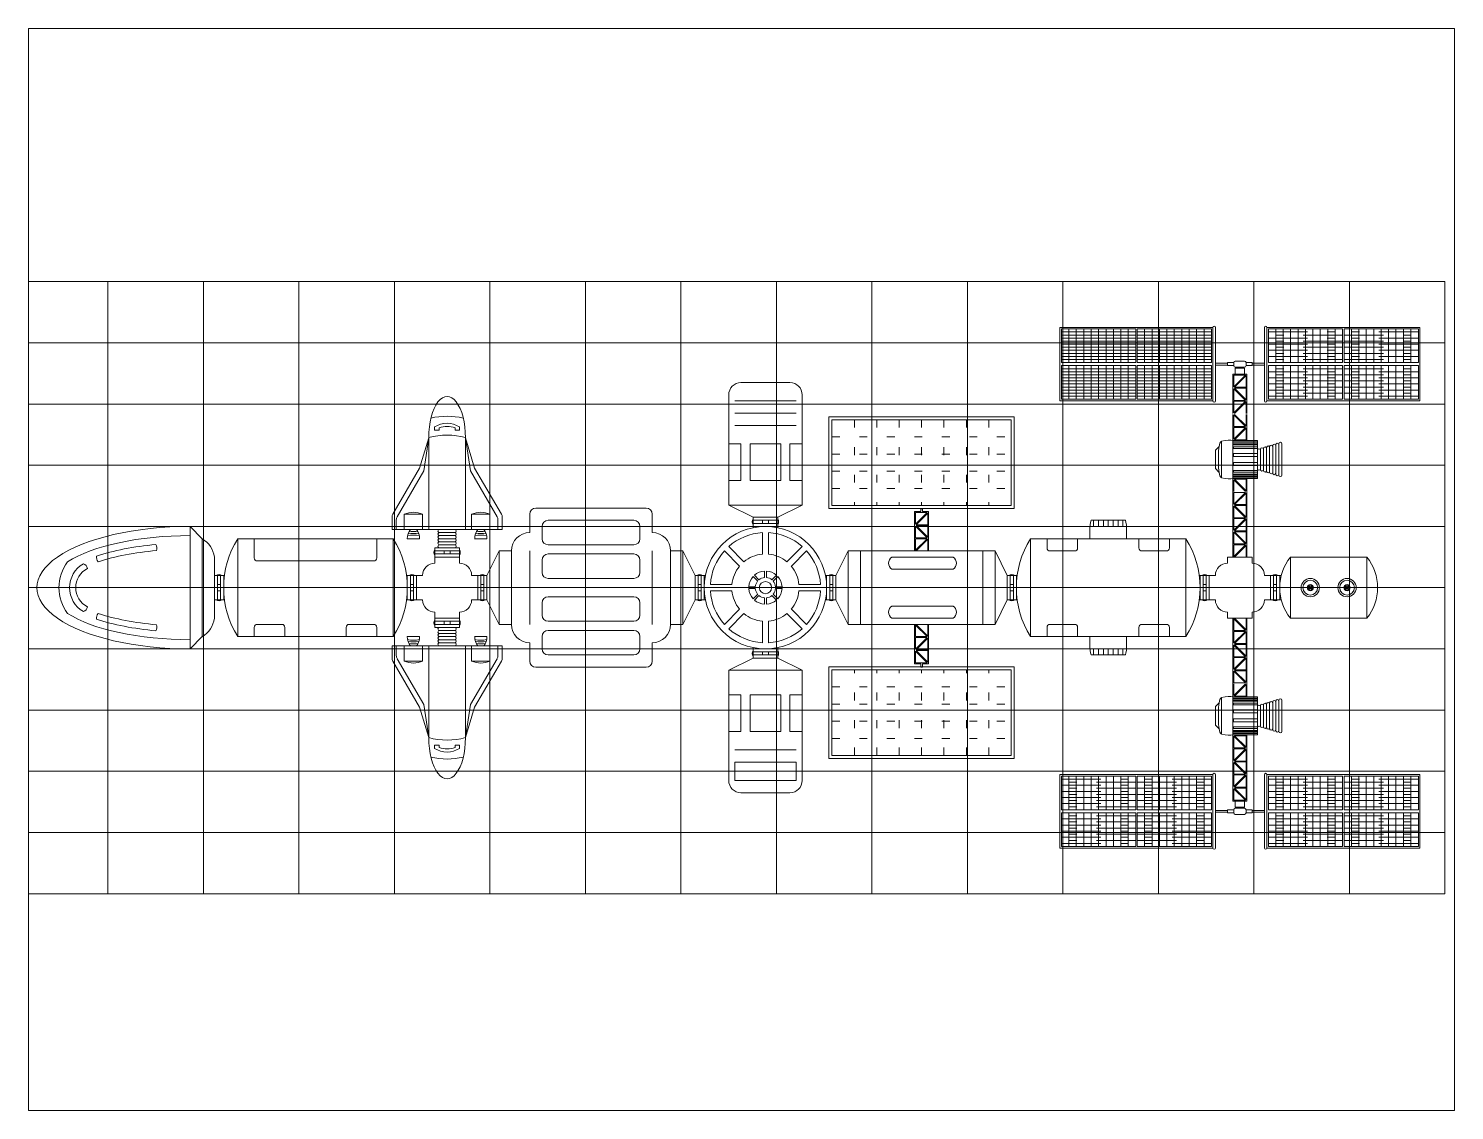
# Paper-space layout 'Layout1' of a CAD drawing. Header units: millimetres. Extents: x 26 to 231, y 20 to 176.
# The model-space entities are those that its viewports show. They can reach past a viewport. Long polylines and large blocks are cut down to what shows.
import ezdxf

# ---------------------------------------------------------------- set-up
doc = ezdxf.new("R2010")
doc.units = ezdxf.units.MM
for name, pattern in [('DASHDOT', [1, 0.5, -0.25, 0, -0.25]), ('DASHED', [0.75, 0.5, -0.25]), ('DOT', [0.25, 0, -0.25])]:
    doc.linetypes.add(name, pattern=pattern)
for name, color, linetype in [('A.Engines', 16, 'Continuous'), ('C.Bridge', 178, 'Continuous'), ('D.Science', 178, 'Continuous'), ('E.Hydroponics', 189, 'Continuous'), ('E2.Hydroponics Outlines', 189, 'Continuous'), ('F.Hub', 7, 'Continuous'), ('G.Crew Quarter', 179, 'Continuous'), ('H.Kitchen', 179, 'Continuous'), ('I.Storage', 250, 'Continuous'), ('J.Engineering', 168, 'Continuous'), ('K.Power', 16, 'Continuous'), ('L.Shuttles', 36, 'Continuous'), ('L1.Shuttle Outlines', 36, 'Continuous'), ('M.Radiators', 173, 'Continuous'), ('N.SolarArrays', 54, 'Continuous'), ('Z.Box', 7, 'Continuous')]:
    doc.layers.add(name, color=color, linetype=linetype)

msp = doc.modelspace()

# ---------------------------------------------------------------- linework, layer by layer
at = {"lineweight": 5}
for p, q in [((1063.6, 596.9), (1063.6, 598.3)), ((1063.6, 598.3), (1086.4, 598.3)), ((1063.6, 576.9), (1063.6, 596.9)), ((1065, 577.9), (1065, 596.9)), ((1065, 577.9), (1084, 596.9)), ((1065, 596.9), (1084, 596.9)), ((1066, 576.9), (1085, 595.9)), ((1085, 595.9), (1085, 576.9)), ((1086.4, 598.3), (1086.4, 596.9)), ((1086.4, 596.9), (1086.4, 576.9)), ((1063.6, 575.5), (1063.6, 576.9)), ((1063.6, 575.5), (1063.6, 555.5)), ((1065, 574.5), (1065, 555.5)), ((1065, 574.5), (1084, 555.5)), ((1066, 576.9), (1085, 576.9)), ((1085, 575.5), (1066, 575.5)), ((1066, 575.5), (1085, 556.5)), ((1085, 556.5), (1085, 575.5)), ((1086.4, 576.9), (1086.4, 575.5)), ((1086.4, 554.1), (1086.4, 575.5)), ((1086.4, 554.1), (1086.4, 575.5)), ((1063.6, 555.5), (1063.6, 554.1)), ((1063.6, 555.5), (1063.6, 554.1)), ((1063.6, 534.1), (1063.6, 554.1)), ((1065, 555.5), (1084, 555.5)), ((1065, 535.1), (1065, 554.1)), ((1065, 535.1), (1084, 554.1)), ((1065, 554.1), (1084, 554.1)), ((1066, 534.1), (1085, 553.1)), ((1085, 553.1), (1085, 534.1)), ((1086.4, 554.1), (1086.4, 534.1)), ((1063.6, 532.7), (1063.6, 512.7)), ((1063.6, 491.3), (1063.6, 512.7)), ((1065, 531.7), (1065, 512.7)), ((1065, 531.7), (1084, 512.7)), ((1065, 512.7), (1084, 512.7)), ((1066, 532.7), (1085, 513.7)), ((1085, 513.7), (1085, 532.7)), ((1086.4, 511.3), (1086.4, 532.7)), ((1086.4, 511.3), (1086.4, 532.7)), ((1063.6, 491.3), (1063.6, 489.9)), ((1065, 492.3), (1065, 511.3)), ((1065, 492.3), (1084, 511.3)), ((1065, 511.3), (1084, 511.3)), ((1066, 491.3), (1085, 510.3)), ((1066, 491.3), (1085, 491.3)), ((1085, 510.3), (1085, 491.3)), ((1086.4, 511.3), (1086.4, 491.3)), ((1086.4, 489.9), (1086.4, 491.3)), ((1063.6, 426.6), (1063.6, 428)), ((1063.6, 426.6), (1063.6, 405.2)), ((1065, 425.6), (1065, 406.6)), ((1065, 425.6), (1084, 406.6)), ((1066, 426.6), (1085, 407.6)), ((1066, 426.6), (1085, 426.6)), ((1085, 407.6), (1085, 426.6)), ((1086.4, 428), (1086.4, 426.6)), ((1086.4, 406.6), (1086.4, 426.6)), ((1063.6, 385.2), (1063.6, 405.2)), ((1065, 386.2), (1065, 405.2)), ((1065, 405.2), (1084, 405.2)), ((1065, 386.2), (1084, 405.2)), ((1066, 385.2), (1085, 404.2)), ((1085, 404.2), (1085, 385.2)), ((1086.4, 406.6), (1086.4, 385.2)), ((1086.4, 406.6), (1086.4, 385.2)), ((1063.6, 385.2), (1063.6, 383.8)), ((1063.6, 383.8), (1063.6, 363.8)), ((1065, 382.8), (1065, 363.8)), ((1065, 382.8), (1084, 363.8)), ((1085, 385.2), (1066, 385.2)), ((1066, 383.8), (1085, 364.8)), ((1066, 383.8), (1085, 383.8)), ((1085, 364.8), (1085, 383.8)), ((1086.4, 383.8), (1086.4, 385.2)), ((1086.4, 363.8), (1086.4, 383.8)), ((1063.6, 362.4), (1063.6, 363.8)), ((1063.6, 362.4), (1063.6, 363.8)), ((1063.6, 342.4), (1063.6, 362.4)), ((1065, 363.8), (1084, 363.8)), ((1065, 343.4), (1065, 362.4)), ((1065, 362.4), (1084, 362.4)), ((1065, 343.4), (1084, 362.4)), ((1066, 342.4), (1085, 361.4)), ((1085, 361.4), (1085, 342.4)), ((1086.4, 363.8), (1086.4, 342.4)), ((1086.4, 363.8), (1086.4, 342.4)), ((1063.6, 342.4), (1063.6, 341)), ((1063.6, 341), (1063.6, 321)), ((1065, 340), (1065, 321)), ((1065, 340), (1084, 321)), ((1085, 342.4), (1066, 342.4)), ((1066, 341), (1085, 322)), ((1066, 341), (1085, 341)), ((1085, 322), (1085, 341)), ((1086.4, 341), (1086.4, 342.4)), ((1086.4, 321), (1086.4, 341)), ((1063.6, 319.6), (1063.6, 321)), ((1063.6, 299.6), (1063.6, 319.6)), ((1065, 321), (1084, 321)), ((1065, 300.6), (1065, 319.6)), ((1065, 319.6), (1084, 319.6)), ((1065, 300.6), (1084, 319.6)), ((1066, 299.6), (1085, 318.6)), ((1085, 318.6), (1085, 299.6)), ((1086.4, 321), (1086.4, 299.6)), ((1063.6, 199.6), (1063.6, 179.6)), ((1065, 198.6), (1065, 179.6)), ((1065, 198.6), (1084, 179.6)), ((1066, 199.6), (1085, 180.6)), ((1085, 180.6), (1085, 199.6)), ((1086.4, 178.2), (1086.4, 199.6)), ((1063.6, 179.6), (1063.6, 178.2)), ((1063.6, 158.2), (1063.6, 178.2)), ((1065, 179.6), (1084, 179.6)), ((1065, 159.2), (1065, 178.2)), ((1065, 159.2), (1084, 178.2)), ((1065, 178.2), (1084, 178.2)), ((1066, 158.2), (1085, 177.2)), ((1085, 177.2), (1085, 158.2)), ((1086.4, 178.2), (1086.4, 158.2)), ((1063.6, 156.8), (1063.6, 158.2)), ((1063.6, 156.8), (1063.6, 136.8)), ((1065, 155.8), (1065, 136.8)), ((1065, 155.8), (1084, 136.8)), ((1066, 158.2), (1085, 158.2)), ((1085, 156.8), (1066, 156.8)), ((1066, 156.8), (1085, 137.8)), ((1085, 137.8), (1085, 156.8)), ((1086.4, 158.2), (1086.4, 156.8)), ((1086.4, 135.4), (1086.4, 156.8)), ((1086.4, 135.4), (1086.4, 156.8)), ((1063.6, 136.8), (1063.6, 135.4)), ((1063.6, 136.8), (1063.6, 135.4)), ((1063.6, 115.4), (1063.6, 135.4)), ((1065, 136.8), (1084, 136.8)), ((1065, 116.4), (1065, 135.4)), ((1065, 116.4), (1084, 135.4)), ((1065, 135.4), (1084, 135.4)), ((1066, 115.4), (1085, 134.4)), ((1085, 134.4), (1085, 115.4)), ((1086.4, 135.4), (1086.4, 115.4)), ((1063.6, 114), (1063.6, 115.4)), ((1063.6, 114), (1063.6, 94)), ((1063.6, 72.6), (1063.6, 94)), ((1065, 113), (1065, 94)), ((1065, 113), (1084, 94)), ((1065, 94), (1084, 94)), ((1066, 115.4), (1085, 115.4)), ((1085, 114), (1066, 114)), ((1066, 114), (1085, 95)), ((1085, 95), (1085, 114)), ((1086.4, 115.4), (1086.4, 114)), ((1086.4, 92.6), (1086.4, 114)), ((1086.4, 92.6), (1086.4, 114)), ((1063.6, 72.6), (1063.6, 71.2)), ((1065, 73.6), (1065, 92.6)), ((1065, 73.6), (1084, 92.6)), ((1066, 72.6), (1085, 91.6)), ((1066, 72.6), (1085, 72.6)), ((1085, 91.6), (1085, 72.6)), ((1086.4, 92.6), (1086.4, 72.6)), ((1086.4, 71.2), (1086.4, 72.6)), ((1063.6, 7.8), (1063.6, 9.2)), ((1063.6, 7.8), (1063.6, -13.6)), ((1065, 6.8), (1065, -12.2)), ((1065, 6.8), (1084, -12.2)), ((1066, 7.8), (1085, -11.2)), ((1066, 7.8), (1085, 7.8)), ((1085, -11.2), (1085, 7.8)), ((1086.4, 9.2), (1086.4, 7.8)), ((1086.4, -12.2), (1086.4, 7.8)), ((1063.6, -33.6), (1063.6, -13.6)), ((1065, -12.2), (1084, -12.2)), ((1065, -32.6), (1065, -13.6)), ((1065, -13.6), (1084, -13.6)), ((1065, -32.6), (1084, -13.6)), ((1066, -33.6), (1085, -14.6)), ((1085, -14.6), (1085, -33.6)), ((1086.4, -12.2), (1086.4, -33.6)), ((1086.4, -12.2), (1086.4, -33.6)), ((1063.6, -33.6), (1063.6, -35)), ((1063.6, -35), (1063.6, -55)), ((1065, -36), (1065, -55)), ((1065, -36), (1084, -55)), ((1085, -33.6), (1066, -33.6)), ((1066, -35), (1085, -54)), ((1066, -35), (1085, -35)), ((1085, -54), (1085, -35)), ((1086.4, -35), (1086.4, -33.6)), ((1086.4, -55), (1086.4, -35)), ((1063.6, -56.4), (1063.6, -55)), ((1063.6, -56.4), (1063.6, -55)), ((1063.6, -76.4), (1063.6, -56.4)), ((1065, -55), (1084, -55)), ((1065, -75.4), (1065, -56.4)), ((1065, -56.4), (1084, -56.4)), ((1065, -75.4), (1084, -56.4)), ((1066, -76.4), (1085, -57.4)), ((1085, -57.4), (1085, -76.4)), ((1086.4, -55), (1086.4, -76.4)), ((1086.4, -55), (1086.4, -76.4)), ((1063.6, -76.4), (1063.6, -77.8)), ((1063.6, -77.8), (1063.6, -97.8)), ((1065, -78.8), (1065, -97.8)), ((1065, -78.8), (1084, -97.8)), ((1085, -76.4), (1066, -76.4)), ((1066, -77.8), (1085, -96.8)), ((1066, -77.8), (1085, -77.8)), ((1085, -96.8), (1085, -77.8)), ((1086.4, -77.8), (1086.4, -76.4)), ((1086.4, -97.8), (1086.4, -77.8)), ((1063.6, -97.8), (1063.6, -99.2)), ((1063.6, -99.2), (1086.4, -99.2)), ((1065, -97.8), (1084, -97.8)), ((1086.4, -99.2), (1086.4, -97.8))]:
    msp.add_line(p, q, dxfattribs=at)
at = {"lineweight": 13}
for p, q in [((1063.6, 428), (1086.4, 428)), ((280, 349.6), (280, 354.6)), ((280, 354.6), (320, 354.6)), ((300, 349.6), (280, 349.6)), ((280, 349.6), (280, 347.6)), ((320, 349.6), (280, 349.6)), ((295, 359.6), (305, 359.6)), ((320, 354.6), (320, 349.6)), ((320, 347.6), (320, 349.6)), ((-232.5, 344.6), (-207.5, 344.6)), ((-232.5, 339.6), (-207.5, 339.6)), ((-232.5, 334.6), (-207.5, 334.6)), ((-232.5, 329.6), (-207.5, 329.6)), ((-200, 304.6), (-240, 304.6)), ((-240, 304.6), (-240, 299.6)), ((-232.5, 324.6), (-207.5, 324.6)), ((-232.5, 319.6), (-207.5, 319.6)), ((-215, 309.6), (-225, 309.6)), ((-200, 289.6), (-200, 309.6)), ((-200, 299.6), (-200, 304.6)), ((-240, 299.6), (-200, 299.6)), ((-240, 299.6), (-240, 289.6)), ((1055, 289.6), (1055, 299.6)), ((1055, 299.6), (1095, 299.6)), ((1095, 299.6), (1095, 289.6)), ((-600, 229.6), (-600, 269.6)), ((-600, 269.6), (-595, 269.6)), ((-595, 269.6), (-595, 229.6)), ((-585, 269.6), (-583.7, 269.6)), ((-285, 269.6), (-286.3, 269.6)), ((-270, 269.6), (-275, 269.6)), ((-275, 269.6), (-275, 229.6)), ((-270, 229.6), (-270, 269.6)), ((-270, 269.6), (-260, 269.6)), ((-170, 269.6), (-180, 269.6)), ((-170, 229.6), (-170, 269.6)), ((-170, 269.6), (-165, 269.6)), ((-165, 269.6), (-165, 229.6)), ((200, 269.6), (195, 269.6)), ((195, 269.6), (195, 229.6)), ((200, 249.6), (200, 269.6)), ((200, 269.6), (202, 269.6)), ((200, 229.6), (200, 269.6)), ((400, 269.6), (398, 269.6)), ((400, 249.6), (400, 269.6)), ((400, 229.6), (400, 269.6)), ((400, 269.6), (405, 269.6)), ((405, 269.6), (405, 229.6)), ((710, 269.6), (705, 269.6)), ((705, 269.6), (705, 229.6)), ((710, 229.6), (710, 269.6)), ((710, 269.6), (711.3, 269.6)), ((1015, 269.6), (1008.7, 269.6)), ((1025, 269.6), (1020, 269.6)), ((1020, 269.6), (1020, 229.6)), ((1025, 229.6), (1025, 269.6)), ((1025, 269.6), (1035, 269.6)), ((1125, 269.6), (1115, 269.6)), ((1125, 229.6), (1125, 269.6)), ((1125, 269.6), (1130, 269.6)), ((1130, 269.6), (1130, 229.6)), ((1135, 269.6), (1140, 269.6)), ((1140, 269.6), (1142.5, 269.6)), ((-590, 254.6), (-590, 244.6)), ((-280, 254.6), (-280, 244.6)), ((-160, 254.6), (-160, 244.6)), ((190, 254.6), (190, 244.6)), ((410, 254.6), (410, 244.6)), ((700, 254.6), (700, 244.6)), ((1015, 254.6), (1015, 244.6)), ((1135, 254.6), (1135, 244.6)), ((-595, 229.6), (-600, 229.6)), ((-585, 229.6), (-583.7, 229.6)), ((-285, 229.6), (-286.3, 229.6)), ((-275, 229.6), (-270, 229.6)), ((-270, 229.6), (-260, 229.6)), ((-170, 229.6), (-180, 229.6)), ((-165, 229.6), (-170, 229.6)), ((195, 229.6), (200, 229.6)), ((202, 229.6), (200, 229.6)), ((398, 229.6), (400, 229.6)), ((405, 229.6), (400, 229.6)), ((705, 229.6), (710, 229.6)), ((710, 229.6), (711.3, 229.6)), ((1015, 229.6), (1008.7, 229.6)), ((1020, 229.6), (1025, 229.6)), ((1025, 229.6), (1035, 229.6)), ((1125, 229.6), (1115, 229.6)), ((1130, 229.6), (1125, 229.6)), ((1135, 229.6), (1140, 229.6)), ((1140, 229.6), (1142.5, 229.6)), ((-240, 199.6), (-240, 209.6)), ((-240, 199.6), (-200, 199.6)), ((-240, 194.6), (-240, 199.6)), ((-200, 194.6), (-240, 194.6)), ((-215, 189.6), (-225, 189.6)), ((-200, 209.6), (-200, 189.6)), ((-200, 199.6), (-200, 194.6)), ((1055, 199.6), (1055, 209.6)), ((1055, 199.6), (1095, 199.6)), ((1095, 209.6), (1095, 199.6)), ((-232.5, 179.6), (-207.5, 179.6)), ((-232.5, 174.6), (-207.5, 174.6)), ((-232.5, 169.6), (-207.5, 169.6)), ((-232.5, 164.6), (-207.5, 164.6)), ((-232.5, 159.6), (-207.5, 159.6)), ((-232.5, 154.6), (-207.5, 154.6)), ((280, 149.6), (280, 151.6)), ((300, 149.6), (280, 149.6)), ((320, 149.6), (280, 149.6)), ((280, 149.6), (280, 144.6)), ((280, 144.6), (320, 144.6)), ((320, 151.6), (320, 149.6)), ((320, 144.6), (320, 149.6)), ((295, 139.6), (305, 139.6)), ((1063.6, 71.2), (1086.4, 71.2))]:
    msp.add_line(p, q, dxfattribs=at)
at = {"lineweight": 9}
for p, q in [((543.6, 372.4), (543.6, 373.8)), ((543.6, 373.8), (553.6, 373.8)), ((553.6, 373.8), (553.6, 378.8)), ((556.4, 378.8), (556.4, 373.8)), ((556.4, 373.8), (565, 373.8)), ((565, 373.8), (566.4, 373.8)), ((566.4, 373.8), (566.4, 352.4)), ((543.6, 352.4), (543.6, 372.4)), ((543.6, 352.4), (543.6, 351)), ((543.6, 351), (543.6, 331)), ((545, 353.4), (545, 372.4)), ((545, 372.4), (564, 372.4)), ((545, 353.4), (564, 372.4)), ((545, 350), (545, 331)), ((545, 350), (564, 331)), ((546, 352.4), (565, 371.4)), ((565, 352.4), (546, 352.4)), ((546, 351), (565, 332)), ((546, 351), (565, 351)), ((565, 371.4), (565, 352.4)), ((565, 332), (565, 351)), ((566.4, 351), (566.4, 352.4)), ((566.4, 331), (566.4, 351)), ((543.6, 329.6), (543.6, 331)), ((543.6, 309.6), (543.6, 329.6)), ((545, 331), (564, 331)), ((545, 310.6), (545, 329.6)), ((545, 329.6), (564, 329.6)), ((545, 310.6), (564, 329.6)), ((546, 309.6), (565, 328.6)), ((565, 328.6), (565, 309.6)), ((566.4, 331), (566.4, 309.6)), ((543.6, 189.6), (543.6, 169.6)), ((545, 188.6), (545, 169.6)), ((545, 188.6), (564, 169.6)), ((546, 189.6), (565, 170.6)), ((565, 170.6), (565, 189.6)), ((566.4, 168.2), (566.4, 189.6)), ((543.6, 169.6), (543.6, 168.2)), ((543.6, 148.2), (543.6, 168.2)), ((545, 169.6), (564, 169.6)), ((545, 149.2), (545, 168.2)), ((545, 149.2), (564, 168.2)), ((545, 168.2), (564, 168.2)), ((546, 148.2), (565, 167.2)), ((565, 167.2), (565, 148.2)), ((566.4, 168.2), (566.4, 148.2)), ((543.6, 146.8), (543.6, 148.2)), ((543.6, 146.8), (543.6, 126.8)), ((545, 145.8), (545, 126.8)), ((545, 145.8), (564, 126.8)), ((546, 148.2), (565, 148.2)), ((565, 146.8), (546, 146.8)), ((546, 146.8), (565, 127.8)), ((565, 127.8), (565, 146.8)), ((566.4, 148.2), (566.4, 146.8)), ((566.4, 125.4), (566.4, 146.8)), ((543.6, 126.8), (543.6, 125.4)), ((543.6, 125.4), (553.6, 125.4)), ((545, 126.8), (564, 126.8)), ((556.4, 125.4), (565, 125.4)), ((565, 125.4), (566.4, 125.4))]:
    msp.add_line(p, q, dxfattribs=at)
msp.add_line((553.6, 378.8), (556.4, 378.8))
at = {"lineweight": 13}
for points in [[(280, 359.6), (280, 364.6), (320, 364.6), (320, 359.6)], [(280, 354.6), (280, 359.6), (295, 359.6), (295, 354.6)], [(320, 354.6), (320, 359.6), (305, 359.6), (305, 354.6)], [(-200, 309.6), (-200, 314.6), (-240, 314.6), (-240, 309.6)], [(-240, 304.6), (-240, 309.6), (-225, 309.6), (-225, 304.6)], [(-200, 304.6), (-200, 309.6), (-215, 309.6), (-215, 304.6)], [(-595, 269.6), (-590, 269.6), (-590, 254.6), (-595, 254.6)], [(-590, 269.6), (-585, 269.6), (-585, 229.6), (-590, 229.6)], [(-280, 269.6), (-285, 269.6), (-285, 229.6), (-280, 229.6)], [(-275, 269.6), (-280, 269.6), (-280, 254.6), (-275, 254.6)], [(-165, 269.6), (-160, 269.6), (-160, 254.6), (-165, 254.6)], [(-160, 269.6), (-155, 269.6), (-155, 229.6), (-160, 229.6)], [(190, 269.6), (185, 269.6), (185, 229.6), (190, 229.6)], [(195, 269.6), (190, 269.6), (190, 254.6), (195, 254.6)], [(405, 269.6), (410, 269.6), (410, 254.6), (405, 254.6)], [(410, 269.6), (415, 269.6), (415, 229.6), (410, 229.6)], [(705, 269.6), (700, 269.6), (700, 254.6), (705, 254.6)], [(1020, 269.6), (1015, 269.6), (1015, 254.6), (1020, 254.6)], [(1130, 269.6), (1135, 269.6), (1135, 254.6), (1130, 254.6)], [(-595, 229.6), (-590, 229.6), (-590, 244.6), (-595, 244.6)], [(-275, 229.6), (-280, 229.6), (-280, 244.6), (-275, 244.6)], [(-165, 229.6), (-160, 229.6), (-160, 244.6), (-165, 244.6)], [(195, 229.6), (190, 229.6), (190, 244.6), (195, 244.6)], [(405, 229.6), (410, 229.6), (410, 244.6), (405, 244.6)], [(705, 229.6), (700, 229.6), (700, 244.6), (705, 244.6)], [(1020, 229.6), (1015, 229.6), (1015, 244.6), (1020, 244.6)], [(1130, 229.6), (1135, 229.6), (1135, 244.6), (1130, 244.6)], [(-240, 194.6), (-240, 189.6), (-225, 189.6), (-225, 194.6)], [(-200, 189.6), (-200, 184.6), (-240, 184.6), (-240, 189.6)], [(-200, 194.6), (-200, 189.6), (-215, 189.6), (-215, 194.6)], [(280, 144.6), (280, 139.6), (295, 139.6), (295, 144.6)], [(320, 144.6), (320, 139.6), (305, 139.6), (305, 144.6)], [(280, 139.6), (280, 134.6), (320, 134.6), (320, 139.6)]]:
    msp.add_lwpolyline(points, close=True, dxfattribs=at)
for points in [[(320, 364.6), (280, 364.6)], [(-240, 314.6), (-200, 314.6)], [(-585, 229.6), (-585, 269.6)], [(-285, 229.6), (-285, 269.6)], [(-155, 229.6), (-155, 269.6)], [(185, 229.6), (185, 269.6)], [(415, 229.6), (415, 269.6)], [(1010, 229.6), (1010, 269.6)], [(1140, 229.6), (1140, 269.6)], [(-240, 184.6), (-200, 184.6)], [(320, 134.6), (280, 134.6)], [(320, 134.6), (280, 134.6)]]:
    msp.add_lwpolyline(points, dxfattribs=at)
for centre, radius, start, end in [((287.5, 357.1), 9.01, 146.3099, 213.6901), ((312.5, 357.1), 9.01, 326.3099, 33.6901), ((-232.5, 342.1), 2.5, 90, 270), ((-232.5, 337.1), 2.5, 90, 270), ((-232.5, 332.1), 2.5, 90, 270), ((-232.5, 327.1), 2.5, 90, 270), ((-207.5, 342.1), 2.5, 270, 90), ((-207.5, 337.1), 2.5, 270, 90), ((-207.5, 332.1), 2.5, 270, 90), ((-207.5, 327.1), 2.5, 270, 90), ((-232.5, 307.1), 9.01, 146.3099, 213.6901), ((-232.5, 322.1), 2.5, 90, 270), ((-232.5, 317.1), 2.5, 90, 270), ((-207.5, 322.1), 2.5, 270, 90), ((-207.5, 317.1), 2.5, 270, 90), ((-207.5, 307.1), 9.01, 326.3099, 33.6901), ((-240, 269.6), 20, 90, 180), ((-200, 269.6), 20, 0, 90), ((1055, 269.6), 20, 90, 180), ((1095, 269.6), 20, 0, 90), ((-592.5, 262.1), 9.01, 56.3099, 123.6901), ((-277.5, 262.1), 9.01, 56.3099, 123.6901), ((-162.5, 262.1), 9.01, 56.3099, 123.6901), ((192.5, 262.1), 9.01, 56.3099, 123.6901), ((407.5, 262.1), 9.01, 56.3099, 123.6901), ((702.5, 262.1), 9.01, 56.3099, 123.6901), ((1017.5, 262.1), 9.01, 56.3099, 123.6901), ((1132.5, 262.1), 9.01, 56.3099, 123.6901), ((-592.5, 237.1), 9.01, 236.3099, 303.6901), ((-277.5, 237.1), 9.01, 236.3099, 303.6901), ((-240, 229.6), 20, 180, 270), ((-200, 229.6), 20, 270, 0), ((-162.5, 237.1), 9.01, 236.3099, 303.6901), ((192.5, 237.1), 9.01, 236.3099, 303.6901), ((407.5, 237.1), 9.01, 236.3099, 303.6901), ((702.5, 237.1), 9.01, 236.3099, 303.6901), ((1017.5, 237.1), 9.01, 236.3099, 303.6901), ((1055, 229.6), 20, 180, 270), ((1095, 229.6), 20, 270, 0), ((1132.5, 237.1), 9.01, 236.3099, 303.6901), ((-232.5, 192.1), 9.01, 146.3099, 213.6901), ((-207.5, 192.1), 9.01, 326.3099, 33.6901), ((-232.5, 182.1), 2.5, 90, 270), ((-232.5, 177.1), 2.5, 90, 270), ((-232.5, 172.1), 2.5, 90, 270), ((-232.5, 167.1), 2.5, 90, 270), ((-232.5, 162.1), 2.5, 90, 270), ((-207.5, 182.1), 2.5, 270, 90), ((-207.5, 177.1), 2.5, 270, 90), ((-207.5, 172.1), 2.5, 270, 90), ((-207.5, 167.1), 2.5, 270, 90), ((-207.5, 162.1), 2.5, 270, 90), ((-232.5, 157.1), 2.5, 90, 270), ((-207.5, 157.1), 2.5, 270, 90), ((287.5, 142.1), 9.01, 146.3099, 213.6901), ((312.5, 142.1), 9.01, 326.3099, 33.6901)]:
    msp.add_arc(centre, radius, start, end, dxfattribs=at)
at = {"layer": 'A.Engines', "lineweight": 13}
for p, q in [((1063.6, 489.9), (1063.6, 428)), ((1035.1, 474), (1040.8, 479.6)), ((1035.1, 459), (1035.1, 474)), ((1040.1, 469), (1040.1, 459)), ((1045.1, 489), (1045.1, 429)), ((1108.6, 474), (1108.6, 475.5)), ((1108.6, 474), (1108.6, 444)), ((1113.6, 475.5), (1113.6, 477)), ((1113.6, 475.5), (1113.6, 442.5)), ((1118.6, 477), (1118.6, 478.5)), ((1118.6, 477), (1118.6, 441)), ((1123.6, 480), (1123.6, 478.5)), ((1123.6, 478.5), (1123.6, 439.5)), ((1128.6, 480), (1128.6, 481.5)), ((1128.6, 480), (1128.6, 438)), ((1133.6, 481.5), (1133.6, 483)), ((1133.6, 481.5), (1133.6, 436.5)), ((1138.6, 484.5), (1138.6, 483)), ((1138.6, 483), (1138.6, 435)), ((1143.6, 484.5), (1143.6, 433.5)), ((1035.1, 459), (1035.1, 444)), ((1035.1, 444), (1040.8, 438.3)), ((1040.1, 449), (1040.1, 459)), ((1108.6, 444), (1108.6, 442.5)), ((1113.6, 442.5), (1113.6, 441)), ((1118.6, 441), (1118.6, 439.5)), ((1123.6, 438), (1123.6, 439.5)), ((1128.6, 438), (1128.6, 436.5)), ((1133.6, 436.5), (1133.6, 435)), ((1138.6, 433.5), (1138.6, 435)), ((1045.1, 10.2), (1045.1, 70.2)), ((1063.6, 9.2), (1063.6, 71.2)), ((1035.1, 55.2), (1040.8, 60.9)), ((1035.1, 40.2), (1035.1, 55.2)), ((1040.1, 50.2), (1040.1, 40.2)), ((1108.6, 55.2), (1108.6, 56.7)), ((1108.6, 25.2), (1108.6, 55.2)), ((1113.6, 56.7), (1113.6, 58.2)), ((1113.6, 23.7), (1113.6, 56.7)), ((1118.6, 58.2), (1118.6, 59.7)), ((1118.6, 22.2), (1118.6, 58.2)), ((1123.6, 61.2), (1123.6, 59.7)), ((1123.6, 20.7), (1123.6, 59.7)), ((1128.6, 61.2), (1128.6, 62.7)), ((1128.6, 19.2), (1128.6, 61.2)), ((1133.6, 62.7), (1133.6, 64.2)), ((1133.6, 17.7), (1133.6, 62.7)), ((1138.6, 65.7), (1138.6, 64.2)), ((1138.6, 16.2), (1138.6, 64.2)), ((1143.6, 14.7), (1143.6, 65.7)), ((1035.1, 40.2), (1035.1, 25.2)), ((1035.1, 25.2), (1040.8, 19.5)), ((1040.1, 30.2), (1040.1, 40.2)), ((1108.6, 25.2), (1108.6, 23.7)), ((1113.6, 23.7), (1113.6, 22.2)), ((1118.6, 22.2), (1118.6, 20.7)), ((1123.6, 19.2), (1123.6, 20.7)), ((1128.6, 19.2), (1128.6, 17.7)), ((1133.6, 17.7), (1133.6, 16.2)), ((1138.6, 14.7), (1138.6, 16.2))]:
    msp.add_line(p, q, dxfattribs=at)
for points in [[(1063.6, 489.9), (1103.6, 489.9), (1103.6, 428), (1063.6, 428)], [(1063.6, 9.2), (1103.6, 9.2), (1103.6, 71.2), (1063.6, 71.2)]]:
    msp.add_lwpolyline(points, close=True, dxfattribs=at)
at = {"layer": 'A.Engines', "lineweight": 9}
for points in [[(1064.6, 487), (1103.6, 487), (1103.6, 487.8), (1064.6, 487.8)], [(1064.6, 483), (1103.6, 483), (1103.6, 484.5), (1064.6, 484.5)], [(1064.6, 477), (1103.6, 477), (1103.6, 479.5), (1064.6, 479.5)], [(1064.6, 469), (1103.6, 469), (1103.6, 464), (1064.6, 464)], [(1064.6, 449), (1103.6, 449), (1103.6, 454), (1064.6, 454)], [(1064.6, 441), (1103.6, 441), (1103.6, 438.5), (1064.6, 438.5)], [(1064.6, 435), (1103.6, 435), (1103.6, 433.5), (1064.6, 433.5)], [(1064.6, 431), (1103.6, 431), (1103.6, 430.2), (1064.6, 430.2)], [(1064.6, 68.2), (1103.6, 68.2), (1103.6, 69), (1064.6, 69)], [(1064.6, 64.2), (1103.6, 64.2), (1103.6, 65.7), (1064.6, 65.7)], [(1064.6, 58.2), (1103.6, 58.2), (1103.6, 60.7), (1064.6, 60.7)], [(1064.6, 50.2), (1103.6, 50.2), (1103.6, 45.2), (1064.6, 45.2)], [(1064.6, 30.2), (1103.6, 30.2), (1103.6, 35.2), (1064.6, 35.2)], [(1064.6, 22.2), (1103.6, 22.2), (1103.6, 19.7), (1064.6, 19.7)], [(1064.6, 16.2), (1103.6, 16.2), (1103.6, 14.7), (1064.6, 14.7)], [(1064.6, 12.2), (1103.6, 12.2), (1103.6, 11.4), (1064.6, 11.4)]]:
    msp.add_lwpolyline(points, close=True, dxfattribs=at)
at = {"layer": 'A.Engines', "lineweight": 13}
for centre, start, end in [((1106.1, 474), 0, 180), ((1111.1, 475.5), 0, 180), ((1116.1, 477), 0, 180), ((1121.1, 478.5), 0, 180), ((1126.1, 480), 0, 180), ((1131.1, 481.5), 0, 180), ((1136.1, 483), 0, 180), ((1141.1, 484.5), 0, 180), ((1106.1, 444), 180, 0), ((1111.1, 442.5), 180, 0), ((1116.1, 441), 180, 0), ((1121.1, 439.5), 180, 0), ((1126.1, 438), 180, 0), ((1131.1, 436.5), 180, 0), ((1136.1, 435), 180, 0), ((1141.1, 433.5), 180, 0), ((1106.1, 55.2), 0, 180), ((1111.1, 56.7), 0, 180), ((1116.1, 58.2), 0, 180), ((1121.1, 59.7), 0, 180), ((1126.1, 61.2), 0, 180), ((1131.1, 62.7), 0, 180), ((1136.1, 64.2), 0, 180), ((1141.1, 65.7), 0, 180), ((1106.1, 25.2), 180, 0), ((1111.1, 23.7), 180, 0), ((1116.1, 22.2), 180, 0), ((1121.1, 20.7), 180, 0), ((1126.1, 19.2), 180, 0), ((1131.1, 17.7), 180, 0), ((1136.1, 16.2), 180, 0), ((1141.1, 14.7), 180, 0)]:
    msp.add_arc(centre, 2.5, start, end, dxfattribs=at)
at = {"layer": 'A.Engines', "lineweight": 13, "extrusion": (0, 0, -1)}
for centre, major_axis, end_param in [((1046.1, 484.1), (-19.5, -4.3), 2.730076), ((1045.1, 469), (0, -20), 3.141593), ((1045.1, 50.2), (0, -20), 3.141593), ((1046.1, 65.3), (-19.5, -4.3), 2.730076)]:
    msp.add_ellipse(centre, major_axis=major_axis, ratio=0.25, start_param=1.570796, end_param=end_param, dxfattribs=at)
at = {"layer": 'A.Engines', "lineweight": 13}
for centre, major_axis, end_param in [((1045.1, 449), (0, 20), 3.141593), ((1046.1, 433.8), (-19.5, 4.3), 2.730076), ((1045.1, 30.2), (0, 20), 3.141593), ((1046.1, 15.1), (-19.5, 4.3), 2.730076)]:
    msp.add_ellipse(centre, major_axis=major_axis, ratio=0.25, start_param=1.570796, end_param=end_param, dxfattribs=at)
at = {"layer": 'C.Bridge', "lineweight": 13}
for p, q in [((-640, 249.6), (-640, 349.6)), ((-640, 349.6), (-620, 329.6)), ((-620, 329.6), (-620, 169.6)), ((-600, 249.6), (-600, 299.6)), ((-640, 249.6), (-640, 149.6)), ((-600, 249.6), (-600, 199.6)), ((-640, 149.6), (-620, 169.6))]:
    msp.add_line(p, q, dxfattribs=at)
for centre, radius, start, end in [((-643.1, 292.5), 43.7, 9.2988, 58.0813), ((-779, 247.4), 75.3, 144.1087, 178.3488), ((-779, 251.8), 75.3, 181.6512, 215.8913), ((-643.1, 206.6), 43.7, 301.9187, 350.7012)]:
    msp.add_arc(centre, radius, start, end, dxfattribs=at)
at = {"layer": 'C.Bridge', "lineweight": 5}
for centre, radius, start, end in [((-707.9, 313.9), 13.7, 344.2118, 26.9509), ((-791.7, 249.6), 45, 120, 180), ((-791.7, 249.6), 35, 117.0027, 180), ((-816.7, 279.7), 9.17, 6.4697, 74.1758), ((-781.3, 299.8), 11.7, 173.7057, 221.8086), ((-791.7, 249.6), 45, 180, 240), ((-791.7, 249.6), 35, 180, 242.9973), ((-816.7, 219.4), 9.17, 285.8242, 353.5303), ((-781.3, 199.4), 11.7, 138.1914, 186.2943), ((-707.9, 185.3), 13.7, 333.0491, 15.7882)]:
    msp.add_arc(centre, radius, start, end, dxfattribs=at)
at = {"layer": 'C.Bridge', "lineweight": 13}
msp.add_ellipse((-640, 249.6), major_axis=(250, 0), ratio=0.4, start_param=1.570796, end_param=4.712389, dxfattribs=at)
at = {"layer": 'C.Bridge', "lineweight": 9}
msp.add_ellipse((-640, 249.6), major_axis=(230, 0), ratio=0.369565, start_param=1.570796, end_param=2.625118, dxfattribs=at)
at = {"layer": 'C.Bridge', "lineweight": 5}
for centre, start_param, end_param in [((-640, 237.6), 1.815504, 2.29785), ((-640, 227.6), 1.811166, 2.281087)]:
    msp.add_ellipse(centre, major_axis=(230, 0), ratio=0.369565, start_param=start_param, end_param=end_param, dxfattribs=at)
at = {"layer": 'C.Bridge', "lineweight": 9, "extrusion": (0, 0, -1)}
msp.add_ellipse((-640, 249.6), major_axis=(230, 0), ratio=0.369565, start_param=1.570796, end_param=2.625118, dxfattribs=at)
at = {"layer": 'C.Bridge', "lineweight": 5, "extrusion": (0, 0, -1)}
for centre, start_param, end_param in [((-640, 261.6), 1.815504, 2.29785), ((-640, 271.6), 1.811166, 2.281087)]:
    msp.add_ellipse(centre, major_axis=(230, 0), ratio=0.369565, start_param=start_param, end_param=end_param, dxfattribs=at)
at = {"layer": 'D.Science', "lineweight": 13}
for p, q in [((-561.9, 329.6), (-308.1, 329.6)), ((-561.9, 329.6), (-561.9, 169.6)), ((-308.1, 329.6), (-308.1, 169.6)), ((-561.9, 249.6), (-308.1, 249.6)), ((-561.9, 169.6), (-308.1, 169.6))]:
    msp.add_line(p, q, dxfattribs=at)
at = {"layer": 'D.Science', "lineweight": 9}
for p, q in [((-535, 298.2), (-535, 329.6)), ((-335, 298.2), (-335, 329.6)), ((-490, 293.2), (-530, 293.2)), ((-490, 293.2), (-380, 293.2)), ((-380, 293.2), (-340, 293.2)), ((-490, 189.6), (-530, 189.6)), ((-380, 189.6), (-340, 189.6)), ((-535, 184.6), (-535, 169.6)), ((-485, 169.6), (-485, 184.6)), ((-385, 169.6), (-385, 184.6)), ((-335, 184.6), (-335, 169.6))]:
    msp.add_line(p, q, dxfattribs=at)
at = {"layer": 'D.Science', "lineweight": 13}
for start, end in [(147.769, 212.231), (327.769, 32.231)]:
    msp.add_arc((-435, 249.6), 150, start, end, dxfattribs=at)
at = {"layer": 'D.Science', "lineweight": 9}
for centre, start, end in [((-530, 298.2), 180, 270), ((-340, 298.2), 270, 0), ((-530, 184.6), 90, 180), ((-490, 184.6), 0, 90), ((-380, 184.6), 90, 180), ((-340, 184.6), 0, 90)]:
    msp.add_arc(centre, 5, start, end, dxfattribs=at)
at = {"layer": 'E.Hydroponics', "lineweight": 9}
for p, q in [((-65, 349.6), (-65, 329.6)), ((-55, 359.6), (15, 359.6)), ((85, 359.6), (15, 359.6)), ((95, 349.6), (95, 329.6)), ((-55, 319.6), (15, 319.6)), ((-55, 304.6), (15, 304.6)), ((85, 319.6), (15, 319.6)), ((85, 304.6), (15, 304.6)), ((-65, 294.6), (-65, 274.6)), ((95, 294.6), (95, 274.6)), ((-55, 264.6), (15, 264.6)), ((85, 264.6), (15, 264.6)), ((-55, 234.6), (15, 234.6)), ((85, 234.6), (15, 234.6)), ((-65, 204.6), (-65, 224.6)), ((95, 204.6), (95, 224.6)), ((-55, 194.6), (15, 194.6)), ((85, 194.6), (15, 194.6)), ((-65, 149.6), (-65, 169.6)), ((-55, 179.6), (15, 179.6)), ((85, 179.6), (15, 179.6)), ((95, 149.6), (95, 169.6)), ((-55, 139.6), (15, 139.6)), ((85, 139.6), (15, 139.6))]:
    msp.add_line(p, q, dxfattribs=at)
at = {"layer": 'E.Hydroponics', "lineweight": 13}
for p, q in [((-135, 249.6), (-135, 309.6)), ((-115, 309.6), (-115, 189.6)), ((145, 309.6), (145, 189.6)), ((165, 249.6), (165, 309.6)), ((-135, 189.6), (-135, 249.6)), ((165, 189.6), (165, 249.6))]:
    msp.add_line(p, q, dxfattribs=at)
at = {"layer": 'E.Hydroponics', "lineweight": 5}
for p, q in [((-85, 309.6), (-85, 189.6)), ((115, 309.6), (115, 189.6))]:
    msp.add_line(p, q, dxfattribs=at)
at = {"layer": 'E.Hydroponics', "lineweight": 9}
for centre, start, end in [((-55, 349.6), 90, 180), ((85, 349.6), 0, 90), ((-55, 329.6), 180, 270), ((85, 329.6), 270, 0), ((-55, 294.6), 90, 180), ((85, 294.6), 0, 90), ((-55, 274.6), 180, 270), ((85, 274.6), 270, 0), ((-55, 224.6), 90, 180), ((85, 224.6), 0, 90), ((-55, 204.6), 180, 270), ((85, 204.6), 270, 0), ((-55, 169.6), 90, 180), ((85, 169.6), 0, 90), ((-55, 149.6), 180, 270), ((85, 149.6), 270, 0)]:
    msp.add_arc(centre, 10, start, end, dxfattribs=at)
at = {"layer": 'E2.Hydroponics Outlines', "lineweight": 13}
for p, q in [((-75, 379.6), (15, 379.6)), ((105, 379.6), (15, 379.6)), ((-85, 339.6), (-85, 369.6)), ((115, 339.6), (115, 369.6)), ((-135, 309.6), (-155, 269.6)), ((-135, 309.6), (-115, 309.6)), ((165, 309.6), (145, 309.6)), ((165, 309.6), (185, 269.6)), ((-135, 189.6), (-155, 229.6)), ((165, 189.6), (185, 229.6)), ((-115, 189.6), (-135, 189.6)), ((145, 189.6), (165, 189.6)), ((-85, 159.6), (-85, 129.6)), ((115, 159.6), (115, 129.6)), ((-75, 119.6), (15, 119.6)), ((105, 119.6), (15, 119.6))]:
    msp.add_line(p, q, dxfattribs=at)
for centre, radius, start, end in [((-75, 369.6), 10, 90, 180), ((105, 369.6), 10, 0, 90), ((-85, 309.6), 30, 90, 180), ((115, 309.6), 30, 0, 90), ((-85, 189.6), 30, 180, 270), ((115, 189.6), 30, 270, 0), ((-75, 129.6), 10, 180, 270), ((105, 129.6), 10, 270, 0)]:
    msp.add_arc(centre, radius, start, end, dxfattribs=at)
at = {"layer": 'F.Hub', "lineweight": 13}
for p, q in [((295, 339.4), (295, 304.4)), ((305, 304.4), (305, 339.4)), ((232.9, 309.6), (257.7, 284.8)), ((240, 316.7), (264.8, 291.9)), ((360, 316.7), (335.2, 291.9)), ((342.3, 284.8), (367.1, 309.6)), ((210, 244.6), (245.2, 244.6)), ((245.2, 254.6), (210.1, 254.6)), ((389.9, 254.6), (354.8, 254.6)), ((354.8, 244.6), (389.9, 244.6)), ((257.7, 214.4), (232.9, 189.6)), ((342.3, 214.4), (367.1, 189.6)), ((264.8, 207.3), (240, 182.5)), ((295, 194.8), (295, 159.7)), ((305, 159.7), (305, 194.8)), ((335.2, 207.3), (360, 182.5))]:
    msp.add_line(p, q, dxfattribs=at)
at = {"layer": 'F.Hub', "lineweight": 9}
for p, q in [((279.8, 267.7), (287.3, 260.2)), ((281.9, 269.8), (289.4, 262.3)), ((298.5, 276.7), (298.5, 266.1)), ((301.5, 266.1), (301.5, 276.7)), ((318.1, 269.8), (310.6, 262.3)), ((312.7, 260.2), (320.2, 267.7)), ((283.5, 251.1), (272.9, 251.1)), ((272.9, 248.1), (283.5, 248.1)), ((287.3, 239), (279.8, 231.5)), ((289.4, 236.8), (281.9, 229.4)), ((298.5, 233.1), (298.5, 222.5)), ((301.5, 222.5), (301.5, 233.1)), ((310.6, 236.8), (318.1, 229.4)), ((312.7, 239), (320.2, 231.5)), ((327.1, 251.1), (316.5, 251.1)), ((316.5, 248.1), (327.1, 248.1))]:
    msp.add_line(p, q, dxfattribs=at)
at = {"layer": 'F.Hub', "lineweight": 13}
msp.add_circle((300, 249.6), 100, dxfattribs=at)
at = {"layer": 'F.Hub', "lineweight": 9}
msp.add_circle((300, 249.6), 10, dxfattribs=at)
at = {"layer": 'F.Hub', "lineweight": 13}
for radius, start, end in [(90, 93.1847, 131.8153), (90, 48.1847, 86.8153), (90, 138.1847, 176.8153), (55, 95.2159, 129.7841), (55, 50.2159, 84.7841), (90, 3.1847, 41.8153), (55, 140.2159, 174.7841), (55, 5.2159, 39.7841), (90, 183.1847, 221.8153), (55, 185.2159, 219.7841), (55, 320.2159, 354.7841), (90, 318.1847, 356.8153), (55, 230.2159, 264.7841), (55, 275.2159, 309.7841), (90, 228.1847, 266.8153), (90, 273.1847, 311.8153)]:
    msp.add_arc((300, 249.6), radius, start, end, dxfattribs=at)
at = {"layer": 'F.Hub', "lineweight": 9}
for radius, start, end in [(27.1, 138.1847, 176.8153), (27.1, 93.1847, 131.8153), (16.6, 140.2159, 174.7841), (16.6, 95.2159, 129.7841), (27.1, 48.1847, 86.8153), (16.6, 50.2159, 84.7841), (16.6, 5.2159, 39.7841), (27.1, 3.1847, 41.8153), (27.1, 183.1847, 221.8153), (16.6, 185.2159, 219.7841), (16.6, 230.2159, 264.7841), (16.6, 275.2159, 309.7841), (16.6, 320.2159, 354.7841), (27.1, 318.1847, 356.8153), (27.1, 228.1847, 266.8153), (27.1, 273.1847, 311.8153)]:
    msp.add_arc((300, 249.6), radius, start, end, dxfattribs=at)
at = {"layer": 'G.Crew Quarter', "lineweight": 13}
for p, q in [((260, 584.6), (340, 584.6)), ((240, 384.6), (240, 564.6)), ((360, 564.6), (360, 384.6)), ((240, 384.6), (240, 424.6)), ((280, 364.6), (240, 384.6)), ((360, 384.6), (240, 384.6)), ((320, 364.6), (360, 384.6))]:
    msp.add_line(p, q, dxfattribs=at)
at = {"layer": 'G.Crew Quarter', "lineweight": 5}
for p, q in [((250, 554.6), (350, 554.6)), ((250, 534.6), (350, 534.6)), ((250, 514.6), (350, 514.6))]:
    msp.add_line(p, q, dxfattribs=at)
at = {"layer": 'G.Crew Quarter', "lineweight": 9}
for p, q in [((260, 484.6), (240, 484.6)), ((260, 424.6), (260, 484.6)), ((275, 484.6), (275, 424.6)), ((325, 484.6), (275, 484.6)), ((325, 424.6), (325, 484.6)), ((340, 424.6), (340, 484.6)), ((340, 484.6), (360, 484.6)), ((240, 424.6), (260, 424.6)), ((275, 424.6), (325, 424.6)), ((360, 424.6), (340, 424.6))]:
    msp.add_line(p, q, dxfattribs=at)
at = {"layer": 'G.Crew Quarter', "lineweight": 13}
for centre, start, end in [((260, 564.6), 90, 180), ((340, 564.6), 0, 90)]:
    msp.add_arc(centre, 20, start, end, dxfattribs=at)
at = {"layer": 'H.Kitchen', "lineweight": 13}
for p, q in [((280, 134.6), (240, 114.6)), ((320, 134.6), (360, 114.6)), ((360, 114.6), (240, 114.6)), ((240, 114.6), (240, -65.4)), ((240, 114.6), (240, 74.6)), ((360, -65.4), (360, 114.6)), ((250, -65.4), (250, -35.4)), ((350, -35.4), (350, -65.4)), ((260, -85.4), (340, -85.4))]:
    msp.add_line(p, q, dxfattribs=at)
at = {"layer": 'H.Kitchen', "lineweight": 9}
for p, q in [((240, 74.6), (260, 74.6)), ((260, 74.6), (260, 14.6)), ((275, 14.6), (275, 74.6)), ((275, 74.6), (325, 74.6)), ((325, 74.6), (325, 14.6)), ((360, 74.6), (340, 74.6)), ((340, 74.6), (340, 14.6)), ((260, 14.6), (240, 14.6)), ((325, 14.6), (275, 14.6)), ((340, 14.6), (360, 14.6)), ((250, -35.4), (350, -35.4)), ((350, -65.4), (250, -65.4))]:
    msp.add_line(p, q, dxfattribs=at)
at = {"layer": 'H.Kitchen', "lineweight": 5}
msp.add_line((250, -15.4), (350, -15.4), dxfattribs=at)
at = {"layer": 'H.Kitchen', "lineweight": 13}
for centre, start, end in [((260, -65.4), 180, 270), ((340, -65.4), 270, 0)]:
    msp.add_arc(centre, 20, start, end, dxfattribs=at)
at = {"layer": 'I.Storage', "lineweight": 13}
for p, q in [((435, 309.6), (415, 269.6)), ((435, 269.6), (435, 309.6)), ((675, 309.6), (695, 269.6)), ((435, 189.6), (415, 229.6)), ((435, 229.6), (435, 189.6)), ((675, 189.6), (695, 229.6))]:
    msp.add_line(p, q, dxfattribs=at)
at = {"layer": 'I.Storage', "lineweight": 9}
for p, q in [((606.5, 299.6), (506.5, 299.6)), ((506.5, 279.6), (606.5, 279.6)), ((506.5, 219.6), (606.5, 219.6)), ((606.5, 199.6), (506.5, 199.6))]:
    msp.add_line(p, q, dxfattribs=at)
at = {"layer": 'I.Storage', "lineweight": 13}
for points in [[(435, 309.6), (455, 309.6), (455, 189.6), (435, 189.6)], [(455, 309.6), (655, 309.6), (655, 189.6), (455, 189.6)], [(655, 309.6), (675, 309.6), (675, 189.6), (655, 189.6)], [(700, 269.6), (695, 269.6), (695, 229.6), (700, 229.6)]]:
    msp.add_lwpolyline(points, close=True, dxfattribs=at)
for points in [[(435, 269.6), (435, 229.6)], [(695, 229.6), (695, 269.6)]]:
    msp.add_lwpolyline(points, dxfattribs=at)
at = {"layer": 'I.Storage', "lineweight": 9}
for centre, start, end in [((513.1, 289.6), 123.4416, 236.5584), ((599.9, 289.6), 303.4416, 56.5584), ((513.1, 209.6), 123.4416, 236.5584), ((599.9, 209.6), 303.4416, 56.5584)]:
    msp.add_arc(centre, 12, start, end, dxfattribs=at)
at = {"layer": 'J.Engineering', "lineweight": 13}
for p, q in [((889.8, 349.6), (830.2, 349.6)), ((831.9, 359.6), (888.1, 359.6)), ((733.1, 329.6), (986.9, 329.6)), ((733.1, 329.6), (733.1, 169.6)), ((830, 329.6), (810, 329.6)), ((830, 329.6), (830, 344.6)), ((890, 344.6), (890, 329.6)), ((986.9, 329.6), (986.9, 169.6)), ((733.1, 169.6), (986.9, 169.6)), ((830, 169.6), (830, 154.6)), ((890, 154.6), (890, 169.6)), ((889.8, 149.6), (830.2, 149.6)), ((831.9, 139.6), (888.1, 139.6))]:
    msp.add_line(p, q, dxfattribs=at)
at = {"layer": 'J.Engineering', "lineweight": 5}
for p, q in [((836, 359.6), (836, 349.6)), ((844, 349.6), (844, 359.6)), ((852, 359.6), (852, 349.6)), ((860, 359.6), (860, 349.6)), ((868, 359.6), (868, 349.6)), ((876, 349.6), (876, 359.6)), ((884, 359.6), (884, 349.6)), ((836, 139.6), (836, 149.6)), ((844, 149.6), (844, 139.6)), ((852, 139.6), (852, 149.6)), ((860, 139.6), (860, 149.6)), ((868, 139.6), (868, 149.6)), ((876, 149.6), (876, 139.6)), ((884, 139.6), (884, 149.6))]:
    msp.add_line(p, q, dxfattribs=at)
at = {"layer": 'J.Engineering', "lineweight": 9}
for p, q in [((760, 314.6), (760, 329.6)), ((810, 329.6), (810, 314.6)), ((910, 329.6), (910, 314.6)), ((960, 314.6), (960, 329.6)), ((805, 309.6), (765, 309.6)), ((915, 309.6), (955, 309.6)), ((805, 189.6), (765, 189.6)), ((915, 189.6), (955, 189.6)), ((760, 184.6), (760, 169.6)), ((810, 169.6), (810, 184.6)), ((910, 169.6), (910, 184.6)), ((960, 184.6), (960, 169.6))]:
    msp.add_line(p, q, dxfattribs=at)
at = {"layer": 'J.Engineering', "lineweight": 13}
for centre, radius, start, end in [((890, 344.6), 60, 165.5225, 180), ((830, 344.6), 60, 0, 14.4775), ((860, 249.6), 150, 147.769, 212.231), ((860, 249.6), 150, 327.769, 32.231), ((890, 154.6), 60, 180, 194.4775), ((830, 154.6), 60, 345.5225, 0)]:
    msp.add_arc(centre, radius, start, end, dxfattribs=at)
at = {"layer": 'J.Engineering', "lineweight": 9}
for centre, start, end in [((765, 314.6), 180, 270), ((805, 314.6), 270, 0), ((915, 314.6), 180, 270), ((955, 314.6), 270, 0), ((765, 184.6), 90, 180), ((805, 184.6), 0, 90), ((915, 184.6), 90, 180), ((955, 184.6), 0, 90)]:
    msp.add_arc(centre, 5, start, end, dxfattribs=at)
at = {"layer": 'K.Power', "lineweight": 13}
for p, q in [((1157.6, 299.6), (1282.5, 299.6)), ((1157.6, 299.6), (1157.6, 199.6)), ((1282.5, 299.6), (1282.5, 199.6)), ((1282.5, 199.6), (1157.6, 199.6))]:
    msp.add_line(p, q, dxfattribs=at)
at = {"layer": 'K.Power', "lineweight": 5}
for p, q in [((1186.8, 252), (1189.3, 249.6)), ((1186.8, 247.1), (1189.3, 249.6)), ((1190, 250.3), (1187.6, 252.7)), ((1190, 248.9), (1187.6, 246.4)), ((1190, 250.3), (1192.5, 252.7)), ((1190, 248.9), (1192.5, 246.4)), ((1193.2, 252), (1190.7, 249.6)), ((1193.2, 247.1), (1190.7, 249.6)), ((1246.8, 252), (1249.3, 249.6)), ((1246.8, 247.1), (1249.3, 249.6)), ((1250, 250.3), (1247.6, 252.7)), ((1250, 248.9), (1247.6, 246.4)), ((1250, 250.3), (1252.5, 252.7)), ((1250, 248.9), (1252.5, 246.4)), ((1253.2, 252), (1250.7, 249.6)), ((1253.2, 247.1), (1250.7, 249.6))]:
    msp.add_line(p, q, dxfattribs=at)
at = {"layer": 'K.Power', "lineweight": 15}
for centre, radius in [((1190, 249.6), 15), ((1190, 249.6), 12), ((1250, 249.6), 15), ((1250, 249.6), 12)]:
    msp.add_circle(centre, radius, dxfattribs=at)
at = {"layer": 'K.Power', "lineweight": 5}
for centre in [(1190, 249.6), (1250, 249.6)]:
    msp.add_circle(centre, 5, dxfattribs=at)
at = {"layer": 'K.Power', "lineweight": 13}
for start, end in [(141.3178, 218.6822), (321.3178, 38.6822)]:
    msp.add_arc((1220, 249.6), 80, start, end, dxfattribs=at)
at = {"layer": 'K.Power', "lineweight": 5}
for centre, start, end in [((1190, 249.6), 142.1808, 217.8192), ((1190, 249.6), 52.1808, 127.8192), ((1190, 249.6), 232.1808, 307.8192), ((1190, 249.6), 322.1808, 37.8192), ((1250, 249.6), 142.1808, 217.8192), ((1250, 249.6), 52.1808, 127.8192), ((1250, 249.6), 232.1808, 307.8192), ((1250, 249.6), 322.1808, 37.8192)]:
    msp.add_arc(centre, 4, start, end, dxfattribs=at)
at = {"layer": 'L.Shuttles', "lineweight": 9}
for p, q in [((-258, 440.5), (-250, 494.6)), ((-250, 344.6), (-250, 494.6)), ((-240.4, 507.1), (-240.4, 512.1)), ((-240.4, 507.1), (-232.9, 507.1)), ((-232.9, 507.1), (-232.9, 510.8)), ((-207.1, 507.1), (-207.1, 510.8)), ((-199.6, 507.1), (-207.1, 507.1)), ((-199.6, 507.1), (-199.6, 512.1)), ((-190, 344.6), (-190, 494.6)), ((-182, 440.5), (-190, 494.6)), ((-258, 440.5), (-301.6, 365.5)), ((-182, 440.5), (-138.4, 365.5)), ((-303, 344.6), (-303, 360.5)), ((-260, 369.6), (-290, 369.6)), ((-290, 369.6), (-290, 344.6)), ((-260, 344.6), (-260, 369.6)), ((-180, 344.6), (-180, 369.6)), ((-180, 369.6), (-150, 369.6)), ((-150, 369.6), (-150, 344.6)), ((-137, 344.6), (-137, 360.5)), ((-303, 154.6), (-303, 138.7)), ((-290, 129.6), (-290, 154.6)), ((-260, 154.6), (-260, 129.6)), ((-250, 154.6), (-250, 4.6)), ((-190, 154.6), (-190, 4.6)), ((-180, 154.6), (-180, 129.6)), ((-150, 129.6), (-150, 154.6)), ((-137, 154.6), (-137, 138.7)), ((-258, 58.7), (-301.6, 133.6)), ((-260, 129.6), (-290, 129.6)), ((-182, 58.7), (-138.4, 133.6)), ((-180, 129.6), (-150, 129.6)), ((-258, 58.7), (-250, 4.6)), ((-182, 58.7), (-190, 4.6)), ((-240.4, -7.9), (-240.4, -12.9)), ((-240.4, -7.9), (-232.9, -7.9)), ((-232.9, -7.9), (-232.9, -11.6)), ((-199.6, -7.9), (-207.1, -7.9)), ((-207.1, -7.9), (-207.1, -11.6)), ((-199.6, -7.9), (-199.6, -12.9))]:
    msp.add_line(p, q, dxfattribs=at)
for centre, radius, start, end in [((-220, 416.9), 112.7, 76.4288, 103.5712), ((-220, 480.4), 37.7, 57.2193, 122.7807), ((-220, 475.4), 37.7, 69.98, 110.02), ((-220, 386), 112.7, 74.5572, 105.4428), ((-293, 360.5), 10, 149.7947, 180), ((-275, 334.4), 38.3, 66.9396, 113.0604), ((-165, 334.4), 38.3, 66.9396, 113.0604), ((-147, 360.5), 10, 0, 30.2053), ((-275, 276.1), 59.2, 80.7945, 99.2055), ((-275, 288.5), 49.8, 79.9791, 100.0209), ((-275.1, 290.5), 50.7, 81.5969, 98.2486), ((-165, 276.1), 59.2, 80.7945, 99.2055), ((-165, 288.5), 49.8, 79.9791, 100.0209), ((-164.9, 290.5), 50.7, 81.7514, 98.4031), ((-275, 223.1), 59.2, 260.7945, 279.2055), ((-165, 223.1), 59.2, 260.7945, 279.2055), ((-275, 210.7), 49.8, 259.9791, 280.0209), ((-275.1, 208.6), 50.7, 261.7514, 278.4031), ((-165, 210.7), 49.8, 259.9791, 280.0209), ((-164.9, 208.6), 50.7, 261.5969, 278.2486), ((-293, 138.7), 10, 180, 210.2053), ((-275, 164.8), 38.3, 246.9396, 293.0604), ((-165, 164.8), 38.3, 246.9396, 293.0604), ((-147, 138.7), 10, 329.7947, 0), ((-220, 113.2), 112.7, 254.5572, 285.4428), ((-220, 18.8), 37.7, 237.2193, 302.7807), ((-220, 23.8), 37.7, 249.98, 290.02), ((-220, 82.3), 112.7, 256.4288, 283.5712)]:
    msp.add_arc(centre, radius, start, end, dxfattribs=at)
at = {"layer": 'L.Shuttles', "lineweight": 13}
msp.add_arc((-140, 364.6), 10, 0, 30.2053, dxfattribs=at)
at = {"layer": 'L1.Shuttle Outlines', "lineweight": 13}
for p, q in [((-250, 494.6), (-265, 444.6)), ((-190, 494.6), (-175, 444.6)), ((-265, 444.6), (-308.6, 369.6)), ((-175, 444.6), (-131.4, 369.6)), ((-310, 344.6), (-310, 364.6)), ((-130, 344.6), (-130, 364.6)), ((-220, 344.6), (-310, 344.6)), ((-220, 344.6), (-130, 344.6)), ((-220, 154.6), (-310, 154.6)), ((-310, 154.6), (-310, 134.6)), ((-220, 154.6), (-130, 154.6)), ((-130, 154.6), (-130, 134.6)), ((-265, 54.6), (-308.6, 129.6)), ((-175, 54.6), (-131.4, 129.6)), ((-250, 4.6), (-265, 54.6)), ((-190, 4.6), (-175, 54.6))]:
    msp.add_line(p, q, dxfattribs=at)
at = {"layer": 'L1.Shuttle Outlines', "lineweight": 9}
for p, q in [((-275, 329.6), (-285, 329.6)), ((-275, 329.6), (-265, 329.6)), ((-165, 329.6), (-175, 329.6)), ((-165, 329.6), (-155, 329.6)), ((-275, 169.6), (-285, 169.6)), ((-275, 169.6), (-265, 169.6)), ((-165, 169.6), (-175, 169.6)), ((-165, 169.6), (-155, 169.6))]:
    msp.add_line(p, q, dxfattribs=at)
at = {"layer": 'L1.Shuttle Outlines', "lineweight": 13}
for centre, start, end in [((-300, 364.6), 149.7947, 180), ((-300, 134.6), 180, 210.2053), ((-140, 134.6), 329.7947, 0)]:
    msp.add_arc(centre, 10, start, end, dxfattribs=at)
at = {"layer": 'L1.Shuttle Outlines', "lineweight": 9}
for centre, start, end in [((-258.8, 329.2), 144.0257, 179.1044), ((-291.2, 329.2), 0.8956, 35.9743), ((-148.8, 329.2), 144.0257, 179.1044), ((-181.2, 329.2), 0.8956, 35.9743), ((-258.8, 170), 180.8956, 215.9743), ((-291.2, 170), 324.0257, 359.1044), ((-148.8, 170), 180.8956, 215.9743), ((-181.2, 170), 324.0257, 359.1044)]:
    msp.add_arc(centre, 26.2, start, end, dxfattribs=at)
at = {"layer": 'L1.Shuttle Outlines', "lineweight": 13}
msp.add_ellipse((-220, 494.6), major_axis=(0, -67.3), ratio=0.445976, start_param=1.570796, end_param=4.712389, dxfattribs=at)
at = {"layer": 'L1.Shuttle Outlines', "lineweight": 13, "extrusion": (0, 0, -1)}
msp.add_ellipse((-220, 4.6), major_axis=(0, 67.3), ratio=0.445976, start_param=1.570796, end_param=4.712389, dxfattribs=at)
at = {"layer": 'M.Radiators', "lineweight": 13}
for p, q in [((403.6, 378.8), (403.6, 528.8)), ((403.6, 528.8), (706.4, 528.8)), ((706.4, 528.8), (706.4, 378.8)), ((553.6, 378.8), (403.6, 378.8)), ((706.4, 378.8), (556.4, 378.8)), ((553.6, 120.4), (403.6, 120.4)), ((403.6, 120.4), (403.6, -29.6)), ((706.4, 120.4), (556.4, 120.4)), ((706.4, -29.6), (706.4, 120.4)), ((403.6, -29.6), (706.4, -29.6))]:
    msp.add_line(p, q, dxfattribs=at)
at = {"layer": 'M.Radiators', "linetype": 'DOT', "lineweight": 5}
for p, q in [((445.2, 523.8), (445.2, 383.8)), ((481.8, 523.8), (481.8, 383.8)), ((518.4, 523.8), (518.4, 383.8)), ((555, 523.8), (555, 383.8)), ((591.6, 523.8), (591.6, 383.8)), ((628.2, 523.8), (628.2, 383.8)), ((664.8, 523.8), (664.8, 383.8)), ((408.6, 495.8), (701.4, 495.8)), ((408.6, 467.8), (701.4, 467.8)), ((408.6, 439.8), (701.4, 439.8)), ((408.6, 411.8), (701.4, 411.8)), ((445.2, -24.6), (445.2, 115.4)), ((481.8, -24.6), (481.8, 115.4)), ((518.4, -24.6), (518.4, 115.4)), ((555, -24.6), (555, 115.4)), ((591.6, -24.6), (591.6, 115.4)), ((628.2, -24.6), (628.2, 115.4)), ((664.8, -24.6), (664.8, 115.4)), ((408.6, 87.4), (701.4, 87.4)), ((408.6, 59.4), (701.4, 59.4)), ((408.6, 31.4), (701.4, 31.4)), ((408.6, 3.4), (701.4, 3.4))]:
    msp.add_line(p, q, dxfattribs=at)
at = {"layer": 'M.Radiators', "lineweight": 9}
for p, q in [((553.6, 125.4), (553.6, 120.4)), ((556.4, 120.4), (556.4, 125.4))]:
    msp.add_line(p, q, dxfattribs=at)
at = {"layer": 'M.Radiators'}
msp.add_line((553.6, 120.4), (556.4, 120.4), dxfattribs=at)
at = {"layer": 'M.Radiators', "lineweight": 9}
for points in [[(408.6, 383.8), (701.4, 383.8), (701.4, 523.8), (408.6, 523.8)], [(408.6, 115.4), (701.4, 115.4), (701.4, -24.6), (408.6, -24.6)]]:
    msp.add_lwpolyline(points, close=True, dxfattribs=at)
at = {"layer": 'N.SolarArrays', "linetype": 'DASHDOT', "lineweight": 5, "ltscale": 5}
for p, q in [((783.6, 667.3), (904.8, 667.3)), ((904.8, 662.3), (783.6, 662.3)), ((783.6, 657.3), (904.8, 657.3)), ((904.8, 652.3), (783.6, 652.3)), ((795.7, 672.3), (795.7, 617.3)), ((807.8, 617.3), (807.8, 672.3)), ((820, 672.3), (820, 617.3)), ((832.1, 617.3), (832.1, 672.3)), ((844.2, 672.3), (844.2, 617.3)), ((856.3, 617.3), (856.3, 672.3)), ((868.5, 672.3), (868.5, 617.3)), ((880.6, 617.3), (880.6, 672.3)), ((892.7, 672.3), (892.7, 617.3)), ((1028.5, 667.3), (907.3, 667.3)), ((907.3, 662.3), (1028.5, 662.3)), ((1028.5, 657.3), (907.3, 657.3)), ((907.3, 652.3), (1028.5, 652.3)), ((919.4, 672.3), (919.4, 617.3)), ((931.5, 617.3), (931.5, 672.3)), ((943.6, 672.3), (943.6, 617.3)), ((955.8, 617.3), (955.8, 672.3)), ((967.9, 672.3), (967.9, 617.3)), ((980, 617.3), (980, 672.3)), ((992.1, 672.3), (992.1, 617.3)), ((1004.3, 617.3), (1004.3, 672.3)), ((1016.4, 672.3), (1016.4, 617.3)), ((783.6, 647.3), (904.8, 647.3)), ((904.8, 642.3), (783.6, 642.3)), ((783.6, 637.3), (904.8, 637.3)), ((904.8, 632.3), (783.6, 632.3)), ((1028.5, 647.3), (907.3, 647.3)), ((907.3, 642.3), (1028.5, 642.3)), ((1028.5, 637.3), (907.3, 637.3)), ((907.3, 632.3), (1028.5, 632.3)), ((783.6, 627.3), (904.8, 627.3)), ((904.8, 622.3), (783.6, 622.3)), ((904.8, 607.3), (783.6, 607.3)), ((795.7, 557.3), (795.7, 612.3)), ((807.8, 612.3), (807.8, 557.3)), ((820, 557.3), (820, 612.3)), ((832.1, 612.3), (832.1, 557.3)), ((844.2, 557.3), (844.2, 612.3)), ((856.3, 612.3), (856.3, 557.3)), ((868.5, 557.3), (868.5, 612.3)), ((880.6, 612.3), (880.6, 557.3)), ((892.7, 557.3), (892.7, 612.3)), ((1028.5, 627.3), (907.3, 627.3)), ((907.3, 622.3), (1028.5, 622.3)), ((907.3, 607.3), (1028.5, 607.3)), ((919.4, 557.3), (919.4, 612.3)), ((931.5, 612.3), (931.5, 557.3)), ((943.6, 557.3), (943.6, 612.3)), ((955.8, 612.3), (955.8, 557.3)), ((967.9, 557.3), (967.9, 612.3)), ((980, 612.3), (980, 557.3)), ((992.1, 557.3), (992.1, 612.3)), ((1004.3, 612.3), (1004.3, 557.3)), ((1016.4, 557.3), (1016.4, 612.3)), ((783.6, 602.3), (904.8, 602.3)), ((904.8, 597.3), (783.6, 597.3)), ((783.6, 592.3), (904.8, 592.3)), ((904.8, 587.3), (783.6, 587.3)), ((783.6, 582.3), (904.8, 582.3)), ((1028.5, 602.3), (907.3, 602.3)), ((907.3, 597.3), (1028.5, 597.3)), ((1028.5, 592.3), (907.3, 592.3)), ((907.3, 587.3), (1028.5, 587.3)), ((1028.5, 582.3), (907.3, 582.3)), ((904.8, 577.3), (783.6, 577.3)), ((783.6, 572.3), (904.8, 572.3)), ((904.8, 567.3), (783.6, 567.3)), ((783.6, 562.3), (904.8, 562.3)), ((907.3, 577.3), (1028.5, 577.3)), ((1028.5, 572.3), (907.3, 572.3)), ((907.3, 567.3), (1028.5, 567.3)), ((1028.5, 562.3), (907.3, 562.3))]:
    msp.add_line(p, q, dxfattribs=at)
at = {"layer": 'N.SolarArrays', "lineweight": 13}
for p, q in [((1031, 554.8), (1031, 674.8)), ((1035, 674.8), (1035, 616.3)), ((1115, 674.8), (1115, 616.3)), ((1119, 554.8), (1119, 674.8)), ((1055, 616.3), (1035, 616.3)), ((1035, 616.3), (1035, 613.3)), ((1035, 613.3), (1055, 613.3)), ((1035, 613.3), (1035, 554.8)), ((1065, 617.3), (1055, 617.3)), ((1055, 617.3), (1055, 612.3)), ((1055, 617.3), (1055, 616.3)), ((1055, 612.3), (1065, 612.3)), ((1065, 612.3), (1065, 617.3)), ((1067.5, 619.8), (1075, 619.8)), ((1070, 609.8), (1067.5, 609.8)), ((1082.5, 608.3), (1067.5, 608.3)), ((1067.5, 608.3), (1067.5, 598.3)), ((1080, 609.8), (1070, 609.8)), ((1070, 609.8), (1070, 608.3)), ((1082.5, 619.8), (1075, 619.8)), ((1080, 608.3), (1080, 609.8)), ((1080, 609.8), (1082.5, 609.8)), ((1082.5, 598.3), (1082.5, 608.3)), ((1085, 612.3), (1085, 617.3)), ((1085, 617.3), (1095, 617.3)), ((1095, 612.3), (1085, 612.3)), ((1095, 617.3), (1095, 612.3)), ((1095, 617.3), (1095, 616.3)), ((1095, 616.3), (1115, 616.3)), ((1115, 613.3), (1095, 613.3)), ((1115, 616.3), (1115, 613.3)), ((1115, 613.3), (1115, 554.8)), ((1031, -55.7), (1031, -175.7)), ((1035, -114.2), (1035, -55.7)), ((1115, -114.2), (1115, -55.7)), ((1119, -55.7), (1119, -175.7)), ((1035, -117.2), (1035, -114.2)), ((1035, -114.2), (1055, -114.2)), ((1055, -118.2), (1055, -113.2)), ((1055, -113.2), (1065, -113.2)), ((1065, -113.2), (1065, -118.2)), ((1067.5, -109.2), (1067.5, -99.2)), ((1082.5, -109.2), (1067.5, -109.2)), ((1070, -110.7), (1067.5, -110.7)), ((1070, -110.7), (1070, -109.2)), ((1080, -110.7), (1070, -110.7)), ((1080, -109.2), (1080, -110.7)), ((1080, -110.7), (1082.5, -110.7)), ((1082.5, -99.2), (1082.5, -109.2)), ((1085, -113.2), (1085, -118.2)), ((1095, -113.2), (1085, -113.2)), ((1095, -118.2), (1095, -113.2)), ((1115, -114.2), (1095, -114.2)), ((1115, -117.2), (1115, -114.2)), ((1055, -117.2), (1035, -117.2)), ((1035, -175.7), (1035, -117.2)), ((1055, -118.2), (1055, -117.2)), ((1065, -118.2), (1055, -118.2)), ((1067.5, -120.7), (1075, -120.7)), ((1082.5, -120.7), (1075, -120.7)), ((1085, -118.2), (1095, -118.2)), ((1095, -118.2), (1095, -117.2)), ((1095, -117.2), (1115, -117.2)), ((1115, -175.7), (1115, -117.2))]:
    msp.add_line(p, q, dxfattribs=at)
at = {"layer": 'N.SolarArrays', "linetype": 'DASHDOT', "lineweight": 5}
for p, q in [((1121.5, 667.3), (1242.8, 667.3)), ((1242.8, 662.3), (1121.5, 662.3)), ((1121.5, 657.3), (1242.8, 657.3)), ((1242.8, 652.3), (1121.5, 652.3)), ((1133.6, 672.3), (1133.6, 617.3)), ((1145.8, 617.3), (1145.8, 672.3)), ((1157.9, 672.3), (1157.9, 617.3)), ((1170, 617.3), (1170, 672.3)), ((1182.1, 672.3), (1182.1, 617.3)), ((1194.3, 617.3), (1194.3, 672.3)), ((1206.4, 672.3), (1206.4, 617.3)), ((1218.5, 617.3), (1218.5, 672.3)), ((1230.6, 672.3), (1230.6, 617.3)), ((1366.4, 667.3), (1245.2, 667.3)), ((1245.2, 662.3), (1366.4, 662.3)), ((1366.4, 657.3), (1245.2, 657.3)), ((1245.2, 652.3), (1366.4, 652.3)), ((1257.3, 672.3), (1257.3, 617.3)), ((1269.4, 617.3), (1269.4, 672.3)), ((1281.5, 672.3), (1281.5, 617.3)), ((1293.7, 617.3), (1293.7, 672.3)), ((1305.8, 672.3), (1305.8, 617.3)), ((1317.9, 617.3), (1317.9, 672.3)), ((1330, 672.3), (1330, 617.3)), ((1342.2, 617.3), (1342.2, 672.3)), ((1354.3, 672.3), (1354.3, 617.3)), ((1121.5, 647.3), (1242.8, 647.3)), ((1242.8, 642.3), (1121.5, 642.3)), ((1121.5, 637.3), (1242.8, 637.3)), ((1242.8, 632.3), (1121.5, 632.3)), ((1366.4, 647.3), (1245.2, 647.3)), ((1245.2, 642.3), (1366.4, 642.3)), ((1366.4, 637.3), (1245.2, 637.3)), ((1245.2, 632.3), (1366.4, 632.3)), ((1121.5, 627.3), (1242.8, 627.3)), ((1242.8, 622.3), (1121.5, 622.3)), ((1242.8, 607.3), (1121.5, 607.3)), ((1133.6, 557.3), (1133.6, 612.3)), ((1145.8, 612.3), (1145.8, 557.3)), ((1157.9, 557.3), (1157.9, 612.3)), ((1170, 612.3), (1170, 557.3)), ((1182.1, 557.3), (1182.1, 612.3)), ((1194.3, 612.3), (1194.3, 557.3)), ((1206.4, 557.3), (1206.4, 612.3)), ((1218.5, 612.3), (1218.5, 557.3)), ((1230.6, 557.3), (1230.6, 612.3)), ((1366.4, 627.3), (1245.2, 627.3)), ((1245.2, 622.3), (1366.4, 622.3)), ((1245.2, 607.3), (1366.4, 607.3)), ((1257.3, 557.3), (1257.3, 612.3)), ((1269.4, 612.3), (1269.4, 557.3)), ((1281.5, 557.3), (1281.5, 612.3)), ((1293.7, 612.3), (1293.7, 557.3)), ((1305.8, 557.3), (1305.8, 612.3)), ((1317.9, 612.3), (1317.9, 557.3)), ((1330, 557.3), (1330, 612.3)), ((1342.2, 612.3), (1342.2, 557.3)), ((1354.3, 557.3), (1354.3, 612.3)), ((1121.5, 602.3), (1242.8, 602.3)), ((1242.8, 597.3), (1121.5, 597.3)), ((1121.5, 592.3), (1242.8, 592.3)), ((1242.8, 587.3), (1121.5, 587.3)), ((1121.5, 582.3), (1242.8, 582.3)), ((1366.4, 602.3), (1245.2, 602.3)), ((1245.2, 597.3), (1366.4, 597.3)), ((1366.4, 592.3), (1245.2, 592.3)), ((1245.2, 587.3), (1366.4, 587.3)), ((1366.4, 582.3), (1245.2, 582.3)), ((1242.8, 577.3), (1121.5, 577.3)), ((1121.5, 572.3), (1242.8, 572.3)), ((1242.8, 567.3), (1121.5, 567.3)), ((1121.5, 562.3), (1242.8, 562.3)), ((1245.2, 577.3), (1366.4, 577.3)), ((1366.4, 572.3), (1245.2, 572.3)), ((1245.2, 567.3), (1366.4, 567.3)), ((1366.4, 562.3), (1245.2, 562.3)), ((783.6, -63.2), (904.8, -63.2)), ((904.8, -68.2), (783.6, -68.2)), ((795.7, -58.2), (795.7, -113.2)), ((807.8, -113.2), (807.8, -58.2)), ((820, -58.2), (820, -113.2)), ((832.1, -113.2), (832.1, -58.2)), ((844.2, -58.2), (844.2, -113.2)), ((856.3, -113.2), (856.3, -58.2)), ((868.5, -58.2), (868.5, -113.2)), ((880.6, -113.2), (880.6, -58.2)), ((892.7, -58.2), (892.7, -113.2)), ((1028.5, -63.2), (907.3, -63.2)), ((907.3, -68.2), (1028.5, -68.2)), ((919.4, -58.2), (919.4, -113.2)), ((931.5, -113.2), (931.5, -58.2)), ((943.6, -58.2), (943.6, -113.2)), ((955.8, -113.2), (955.8, -58.2)), ((967.9, -58.2), (967.9, -113.2)), ((980, -113.2), (980, -58.2)), ((992.1, -58.2), (992.1, -113.2)), ((1004.3, -113.2), (1004.3, -58.2)), ((1016.4, -58.2), (1016.4, -113.2)), ((1121.5, -63.2), (1242.8, -63.2)), ((1242.8, -68.2), (1121.5, -68.2)), ((1133.6, -58.2), (1133.6, -113.2)), ((1145.8, -113.2), (1145.8, -58.2)), ((1157.9, -58.2), (1157.9, -113.2)), ((1170, -113.2), (1170, -58.2)), ((1182.1, -58.2), (1182.1, -113.2)), ((1194.3, -113.2), (1194.3, -58.2)), ((1206.4, -58.2), (1206.4, -113.2)), ((1218.5, -113.2), (1218.5, -58.2)), ((1230.6, -58.2), (1230.6, -113.2)), ((1366.4, -63.2), (1245.2, -63.2)), ((1245.2, -68.2), (1366.4, -68.2)), ((1257.3, -58.2), (1257.3, -113.2)), ((1269.4, -113.2), (1269.4, -58.2)), ((1281.5, -58.2), (1281.5, -113.2)), ((1293.7, -113.2), (1293.7, -58.2)), ((1305.8, -58.2), (1305.8, -113.2)), ((1317.9, -113.2), (1317.9, -58.2)), ((1330, -58.2), (1330, -113.2)), ((1342.2, -113.2), (1342.2, -58.2)), ((1354.3, -58.2), (1354.3, -113.2)), ((783.6, -73.2), (904.8, -73.2)), ((904.8, -78.2), (783.6, -78.2)), ((783.6, -83.2), (904.8, -83.2)), ((904.8, -88.2), (783.6, -88.2)), ((783.6, -93.2), (904.8, -93.2)), ((1028.5, -73.2), (907.3, -73.2)), ((907.3, -78.2), (1028.5, -78.2)), ((1028.5, -83.2), (907.3, -83.2)), ((907.3, -88.2), (1028.5, -88.2)), ((1028.5, -93.2), (907.3, -93.2)), ((1121.5, -73.2), (1242.8, -73.2)), ((1242.8, -78.2), (1121.5, -78.2)), ((1121.5, -83.2), (1242.8, -83.2)), ((1242.8, -88.2), (1121.5, -88.2)), ((1121.5, -93.2), (1242.8, -93.2)), ((1366.4, -73.2), (1245.2, -73.2)), ((1245.2, -78.2), (1366.4, -78.2)), ((1366.4, -83.2), (1245.2, -83.2)), ((1245.2, -88.2), (1366.4, -88.2)), ((1366.4, -93.2), (1245.2, -93.2)), ((904.8, -98.2), (783.6, -98.2)), ((783.6, -103.2), (904.8, -103.2)), ((904.8, -108.2), (783.6, -108.2)), ((907.3, -98.2), (1028.5, -98.2)), ((1028.5, -103.2), (907.3, -103.2)), ((907.3, -108.2), (1028.5, -108.2)), ((1242.8, -98.2), (1121.5, -98.2)), ((1121.5, -103.2), (1242.8, -103.2)), ((1242.8, -108.2), (1121.5, -108.2)), ((1245.2, -98.2), (1366.4, -98.2)), ((1366.4, -103.2), (1245.2, -103.2)), ((1245.2, -108.2), (1366.4, -108.2)), ((904.8, -123.2), (783.6, -123.2)), ((783.6, -128.2), (904.8, -128.2)), ((904.8, -133.2), (783.6, -133.2)), ((783.6, -138.2), (904.8, -138.2)), ((795.7, -173.2), (795.7, -118.2)), ((807.8, -118.2), (807.8, -173.2)), ((820, -173.2), (820, -118.2)), ((832.1, -118.2), (832.1, -173.2)), ((844.2, -173.2), (844.2, -118.2)), ((856.3, -118.2), (856.3, -173.2)), ((868.5, -173.2), (868.5, -118.2)), ((880.6, -118.2), (880.6, -173.2)), ((892.7, -173.2), (892.7, -118.2)), ((907.3, -123.2), (1028.5, -123.2)), ((1028.5, -128.2), (907.3, -128.2)), ((907.3, -133.2), (1028.5, -133.2)), ((1028.5, -138.2), (907.3, -138.2)), ((919.4, -173.2), (919.4, -118.2)), ((931.5, -118.2), (931.5, -173.2)), ((943.6, -173.2), (943.6, -118.2)), ((955.8, -118.2), (955.8, -173.2)), ((967.9, -173.2), (967.9, -118.2)), ((980, -118.2), (980, -173.2)), ((992.1, -173.2), (992.1, -118.2)), ((1004.3, -118.2), (1004.3, -173.2)), ((1016.4, -173.2), (1016.4, -118.2)), ((1242.8, -123.2), (1121.5, -123.2)), ((1121.5, -128.2), (1242.8, -128.2)), ((1242.8, -133.2), (1121.5, -133.2)), ((1121.5, -138.2), (1242.8, -138.2)), ((1133.6, -173.2), (1133.6, -118.2)), ((1145.8, -118.2), (1145.8, -173.2)), ((1157.9, -173.2), (1157.9, -118.2)), ((1170, -118.2), (1170, -173.2)), ((1182.1, -173.2), (1182.1, -118.2)), ((1194.3, -118.2), (1194.3, -173.2)), ((1206.4, -173.2), (1206.4, -118.2)), ((1218.5, -118.2), (1218.5, -173.2)), ((1230.6, -173.2), (1230.6, -118.2)), ((1245.2, -123.2), (1366.4, -123.2)), ((1366.4, -128.2), (1245.2, -128.2)), ((1245.2, -133.2), (1366.4, -133.2)), ((1366.4, -138.2), (1245.2, -138.2)), ((1257.3, -173.2), (1257.3, -118.2)), ((1269.4, -118.2), (1269.4, -173.2)), ((1281.5, -173.2), (1281.5, -118.2)), ((1293.7, -118.2), (1293.7, -173.2)), ((1305.8, -173.2), (1305.8, -118.2)), ((1317.9, -118.2), (1317.9, -173.2)), ((1330, -173.2), (1330, -118.2)), ((1342.2, -118.2), (1342.2, -173.2)), ((1354.3, -173.2), (1354.3, -118.2)), ((904.8, -143.2), (783.6, -143.2)), ((783.6, -148.2), (904.8, -148.2)), ((904.8, -153.2), (783.6, -153.2)), ((783.6, -158.2), (904.8, -158.2)), ((907.3, -143.2), (1028.5, -143.2)), ((1028.5, -148.2), (907.3, -148.2)), ((907.3, -153.2), (1028.5, -153.2)), ((1028.5, -158.2), (907.3, -158.2)), ((1242.8, -143.2), (1121.5, -143.2)), ((1121.5, -148.2), (1242.8, -148.2)), ((1242.8, -153.2), (1121.5, -153.2)), ((1121.5, -158.2), (1242.8, -158.2)), ((1245.2, -143.2), (1366.4, -143.2)), ((1366.4, -148.2), (1245.2, -148.2)), ((1245.2, -153.2), (1366.4, -153.2)), ((1366.4, -158.2), (1245.2, -158.2)), ((904.8, -163.2), (783.6, -163.2)), ((783.6, -168.2), (904.8, -168.2)), ((907.3, -163.2), (1028.5, -163.2)), ((1028.5, -168.2), (907.3, -168.2)), ((1242.8, -163.2), (1121.5, -163.2)), ((1121.5, -168.2), (1242.8, -168.2)), ((1245.2, -163.2), (1366.4, -163.2)), ((1366.4, -168.2), (1245.2, -168.2))]:
    msp.add_line(p, q, dxfattribs=at)
at = {"layer": 'N.SolarArrays', "lineweight": 13}
for points in [[(1031, 674.8), (781, 674.8), (781, 554.8), (1031, 554.8)], [(1119, 674.8), (1369, 674.8), (1369, 554.8), (1119, 554.8)], [(1031, -175.7), (781, -175.7), (781, -55.7), (1031, -55.7)], [(1119, -175.7), (1369, -175.7), (1369, -55.7), (1119, -55.7)]]:
    msp.add_lwpolyline(points, close=True, dxfattribs=at)
at = {"layer": 'N.SolarArrays', "lineweight": 9}
for points in [[(904.8, 617.3), (783.5, 617.3), (783.5, 672.3), (904.8, 672.3)], [(1028.5, 617.3), (907.3, 617.3), (907.3, 672.3), (1028.5, 672.3)], [(1121.5, 617.3), (1242.8, 617.3), (1242.8, 672.3), (1121.5, 672.3)], [(1245.3, 617.3), (1366.5, 617.3), (1366.5, 672.3), (1245.3, 672.3)], [(904.8, 612.3), (783.5, 612.3), (783.5, 557.3), (904.8, 557.3)], [(1028.5, 612.3), (907.3, 612.3), (907.3, 557.3), (1028.5, 557.3)], [(1121.5, 612.3), (1242.8, 612.3), (1242.8, 557.3), (1121.5, 557.3)], [(1245.3, 612.3), (1366.5, 612.3), (1366.5, 557.3), (1245.3, 557.3)], [(904.8, -113.2), (783.5, -113.2), (783.5, -58.2), (904.8, -58.2)], [(1028.5, -113.2), (907.3, -113.2), (907.3, -58.2), (1028.5, -58.2)], [(1121.5, -113.2), (1242.8, -113.2), (1242.8, -58.2), (1121.5, -58.2)], [(1245.3, -113.2), (1366.5, -113.2), (1366.5, -58.2), (1245.3, -58.2)], [(904.8, -118.2), (783.5, -118.2), (783.5, -173.2), (904.8, -173.2)], [(1028.5, -118.2), (907.3, -118.2), (907.3, -173.2), (1028.5, -173.2)], [(1121.5, -118.2), (1242.8, -118.2), (1242.8, -173.2), (1121.5, -173.2)], [(1245.3, -118.2), (1366.5, -118.2), (1366.5, -173.2), (1245.3, -173.2)]]:
    msp.add_lwpolyline(points, close=True, dxfattribs=at)
at = {"layer": 'N.SolarArrays', "lineweight": 13}
for centre, radius, start, end in [((1033, 674.8), 2, 0, 180), ((1117, 674.8), 2, 0, 180), ((1067.5, 617.3), 2.5, 90, 180), ((1067.5, 612.3), 2.5, 180, 270), ((1082.5, 617.3), 2.5, 0, 90), ((1082.5, 612.3), 2.5, 270, 0), ((1033, 554.8), 2, 180, 0), ((1117, 554.8), 2, 180, 0), ((1033, -55.7), 2, 0, 180), ((1117, -55.7), 2, 0, 180), ((1067.5, -113.2), 2.5, 90, 180), ((1082.5, -113.2), 2.5, 0, 90), ((1067.5, -118.2), 2.5, 180, 270), ((1082.5, -118.2), 2.5, 270, 0), ((1033, -175.7), 2, 180, 0), ((1117, -175.7), 2, 180, 0)]:
    msp.add_arc(centre, radius, start, end, dxfattribs=at)
at = {"layer": 'Z.Box', "color": 254, "linetype": 'DASHED', "lineweight": 5, "ltscale": 50}
for p, q in [((-930, 749.6), (1410, 749.6)), ((-774, 749.6), (-774, -250.4)), ((-618, 749.6), (-618, -250.4)), ((-462, 749.6), (-462, -250.4)), ((-306, 749.6), (-306, -250.4)), ((-150, 749.6), (-150, -250.4)), ((6, 749.6), (6, -250.4)), ((162, 749.6), (162, -250.4)), ((318, 749.6), (318, -250.4)), ((474, 749.6), (474, -250.4)), ((630, 749.6), (630, -250.4)), ((786, 749.6), (786, -250.4)), ((942, 749.6), (942, -250.4)), ((1098, 749.6), (1098, -250.4)), ((1254, 749.6), (1254, -250.4)), ((1410, 749.6), (1410, -250.4)), ((-930, 649.6), (1410, 649.6)), ((-930, 549.6), (1410, 549.6)), ((-930, 449.6), (1410, 449.6)), ((-930, 349.6), (1410, 349.6)), ((-930, 249.6), (1410, 249.6)), ((-930, 149.6), (1410, 149.6)), ((-930, 49.6), (1410, 49.6)), ((-930, -50.4), (1410, -50.4)), ((-930, -150.4), (1410, -150.4)), ((1410, -250.4), (-930, -250.4))]:
    msp.add_line(p, q, dxfattribs=at)

psp = doc.layouts.get("Layout1")

# ---------------------------------------------------------------- viewports
at = {"layer": '0'}
psp.add_viewport(center=(128.5, 97.5), size=(205.6, 156), view_center_point=(260.88, 279.26), view_height=1767.3929, dxfattribs=at)

doc.saveas('drawing.dxf')
